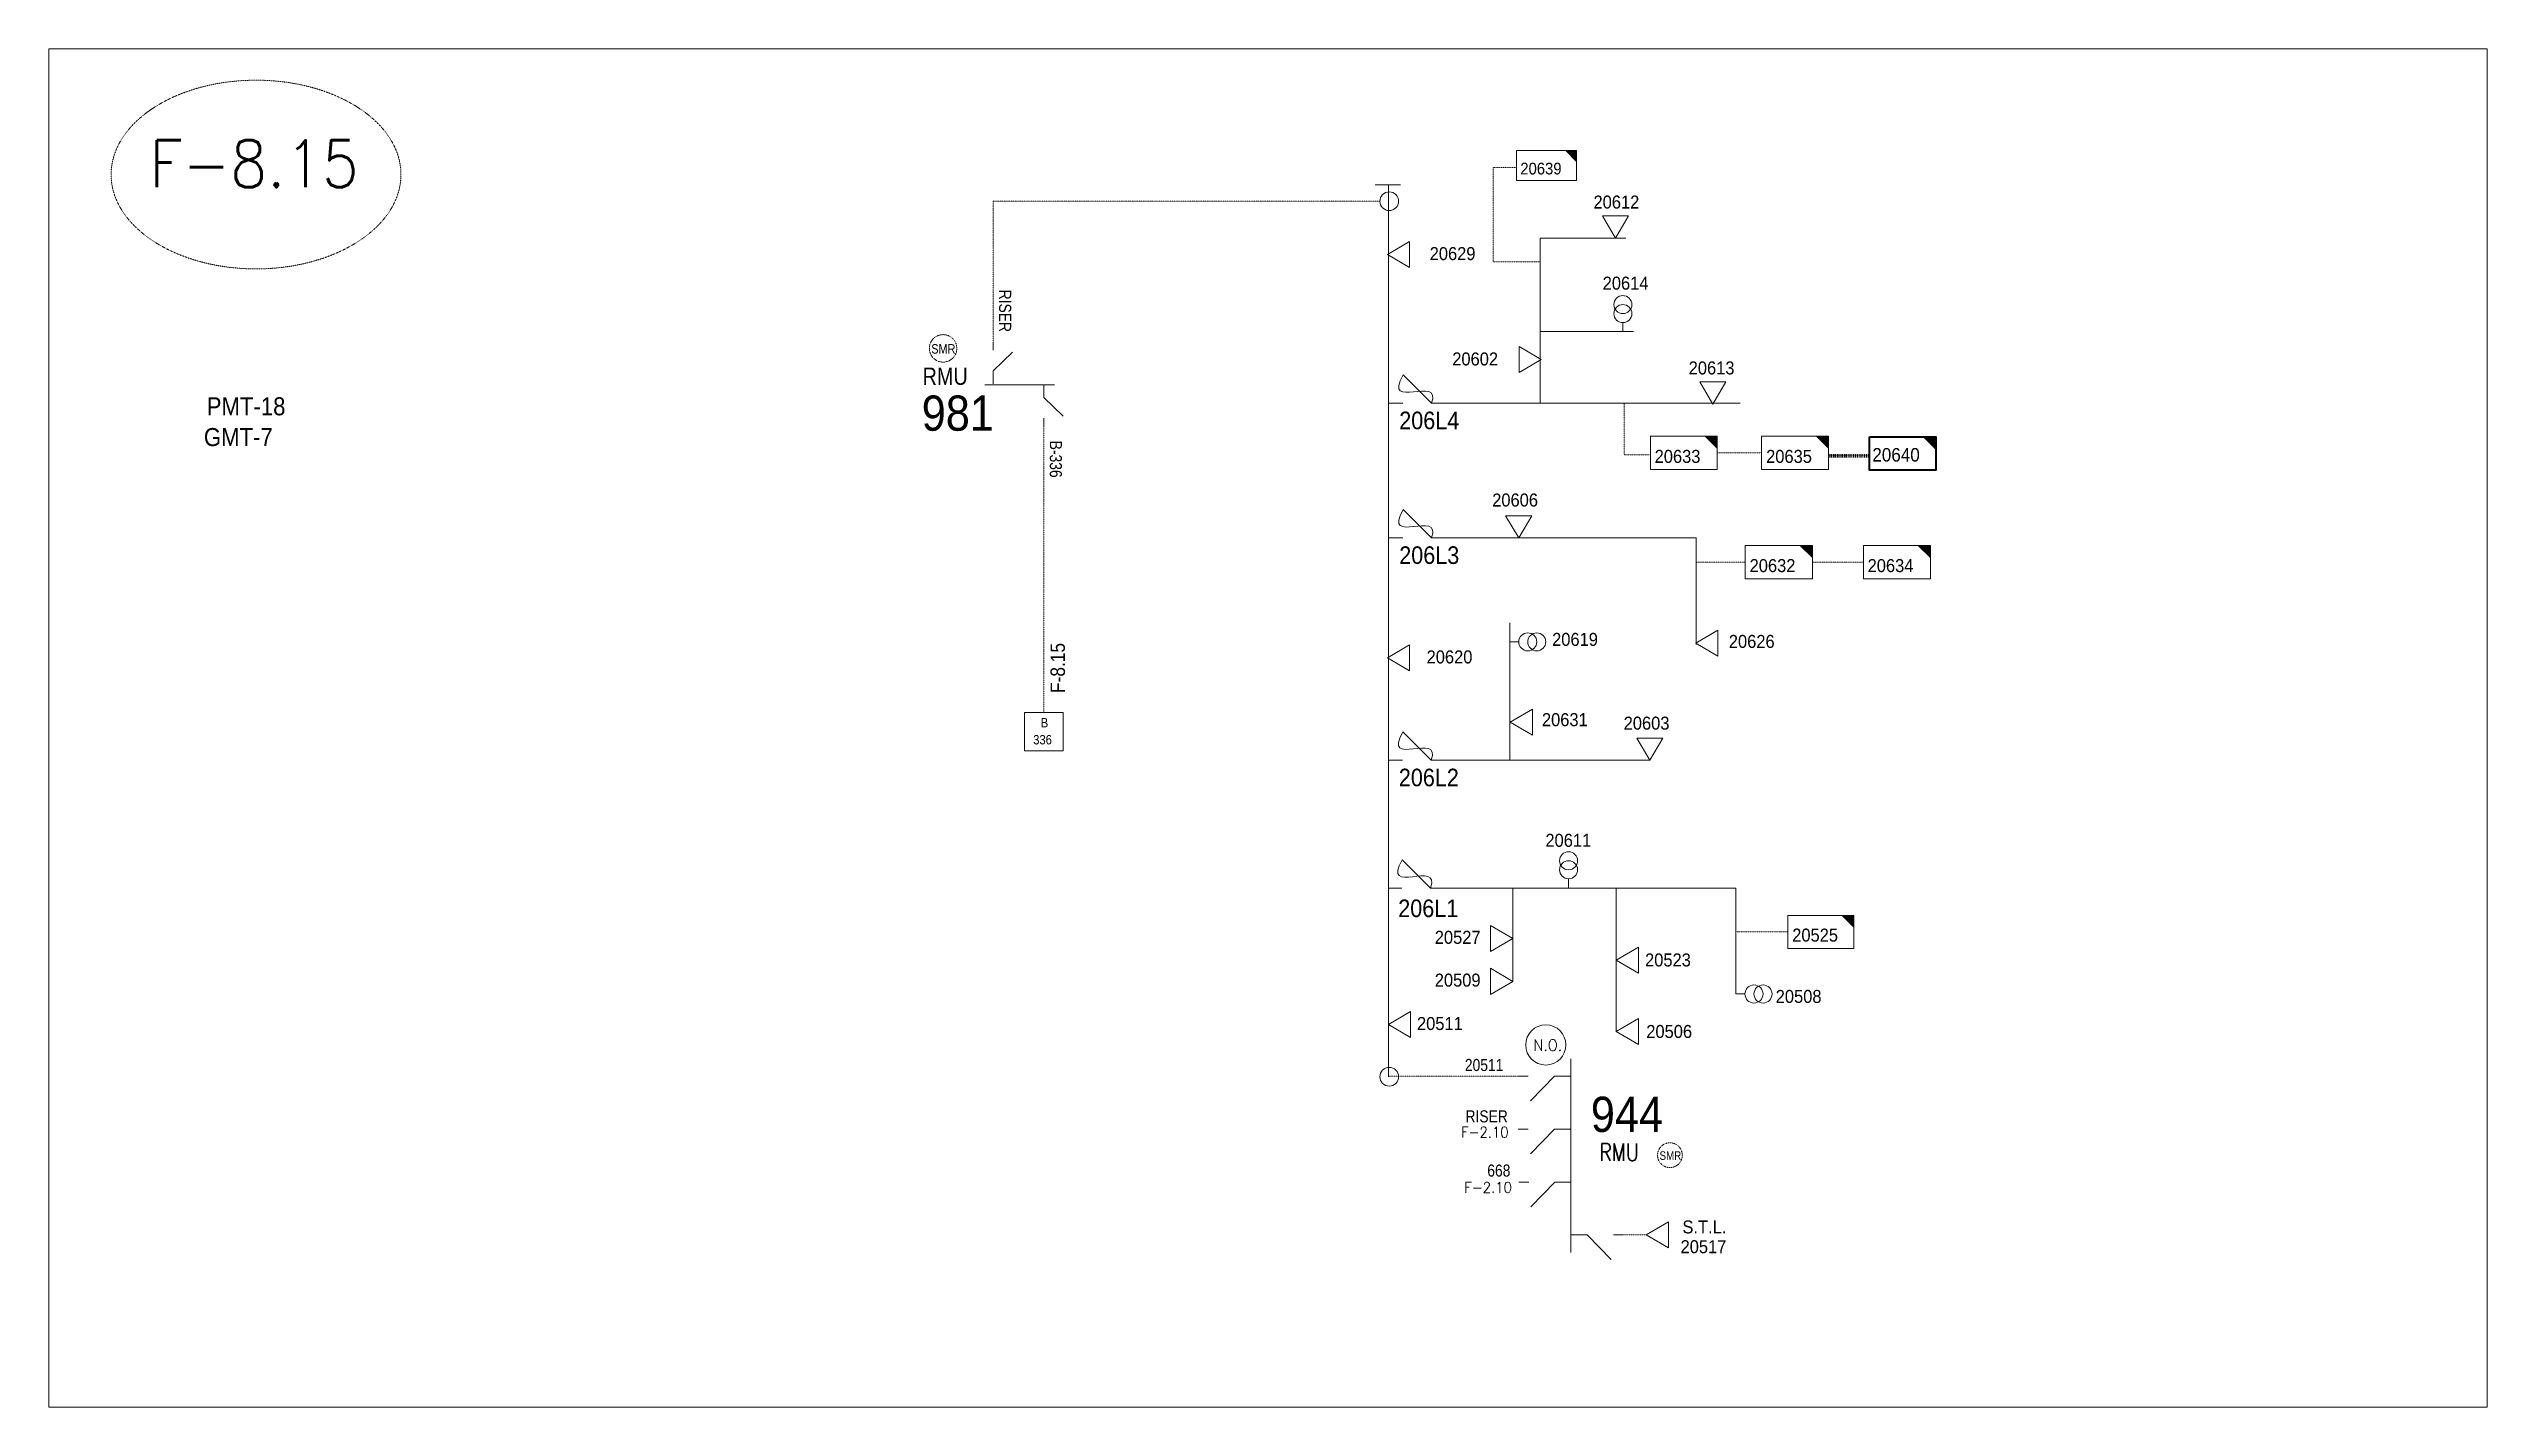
# Model space of a CAD drawing. Header units: metres. Extents: x 65984 to 144644, y -19036 to 23726.
# Drawn here: x 95911 to 97108, y 4997 to 5664 of the extents above; entities that cross this region are included whole.
import ezdxf
from ezdxf.enums import TextEntityAlignment as Align

# ---------------------------------------------------------------- set-up
doc = ezdxf.new("R2010")
doc.units = ezdxf.units.M
doc.header["$MEASUREMENT"] = 0
doc.linetypes.add('DGN Style 2', pattern=[0.023128, 0, -0.023128])
doc.linetypes.add('DGN Style 3', pattern=[0.013877, 0, -0.013877])
doc.layers.get('0').update_dxf_attribs({"color": 95, "lineweight": 40})
for name, color, linetype, lineweight in [('d_eos', 111, 'Continuous', 40), ('d_eos no', 121, 'Continuous', 40), ('d_fco', 5, 'Continuous', 40), ('d_fco text', 95, 'Continuous', 40), ('d_oh branch', 94, 'Continuous', 40), ('d_switch', 95, 'Continuous', 40), ('d_tf', 1, 'Continuous', 40), ('d_tf no', 6, 'Continuous', 40), ('d_tf_200', 1, 'Continuous', 40), ('d_ug cable', 95, 'Continuous', 40), ('FDR  1  05', 172, 'Continuous', 40), ('fedr no', 95, 'Continuous', 40), ('GRID STATION  04', 7, 'Continuous', 40), ('Level 37', 7, 'Continuous', 0), ('O H MAIN FEEDER', 4, 'Continuous', 100), ('SW N O', 114, 'Continuous', 30)]:
    doc.layers.add(name, color=color, linetype=linetype, lineweight=lineweight)
doc.styles.add('NASKHF', font='naskhf.shx', dxfattribs={"height": 8})
doc.styles.add('Style-Arial', font='arial.ttf')
doc.styles.add('Style-ENGINEERING', font='ENGINEERING.shx')
doc.styles.add('Style-msdefault', font='msdefault.shx')
doc.styles.add('Style-STANDARD', font='STANDARD.shx')

msp = doc.modelspace()

# ---------------------------------------------------------------- texts
at = {"layer": 'd_eos no', "color": 7, "linetype": 'Continuous', "lineweight": 13, "style": 'Style-Arial', "width": 0.88}
for s, p in [('PMT-18', (95988.7, 5492.8)), ('GMT-7', (95987.3, 5477.7))]:
    msp.add_text(s, height=8.84, dxfattribs=at).set_placement(p, align=Align.TOP_LEFT)
at = {"layer": 'd_eos no', "color": 2, "linetype": 'Continuous', "lineweight": 13, "style": 'Style-Arial', "width": 0.88}
msp.add_text('981', height=17.28, dxfattribs=at).set_placement((96339.5, 5476.4))
at = {"layer": 'd_fco text', "color": 7, "linetype": 'Continuous', "lineweight": 13, "char_height": 8.637, "attachment_point": 7, "style": 'NASKHF'}
for s, insert in [('\\Fmsdefault;\\H1x;\\W0.916667;206L4', (96573.8, 5477)), ('\\Fmsdefault;\\H1x;\\W0.916667;206L3', (96573.8, 5410.9)), ('\\Fmsdefault;\\H1x;\\W0.916667;206L2', (96573.6, 5301.8)), ('\\Fmsdefault;\\H1x;\\W0.916667;206L1', (96573.3, 5237.6))]:
    msp.add_mtext(s, dxfattribs=dict(at, insert=insert))
at = {"layer": 'd_switch', "color": 1, "linetype": 'Continuous', "lineweight": 30, "style": 'Style-ENGINEERING', "width": 0.857143}
msp.add_text('SMR', height=4.65, rotation=0.0026, dxfattribs=at).set_placement((96344.2, 5518.9), align=Align.TOP_LEFT)
at = {"layer": 'd_switch', "color": 70, "linetype": 'Continuous', "lineweight": 13, "true_color": 0x60ff21, "style": 'Style-msdefault', "width": 0.9}
msp.add_text('F-8.15', height=7.06, rotation=90, dxfattribs=at).set_placement((96402.7, 5347.7), align=Align.TOP_LEFT)
at = {"layer": 'd_switch', "color": 1, "linetype": 'Continuous', "lineweight": 30, "ltscale": 0.9, "style": 'Style-ENGINEERING', "width": 0.857143}
msp.add_text('SMR', height=4.18, rotation=0.0026, dxfattribs=at).set_placement((96701.5, 5122.8), align=Align.TOP_LEFT)
at = {"layer": 'd_tf no', "color": 70, "linetype": 'Continuous', "lineweight": 13, "true_color": 0x60ff21, "style": 'Style-msdefault', "width": 0.945946}
for s, height, p in [('20639', 5.75, (96633.2, 5607.9)), ('20612', 6.39, (96669.1, 5591.8)), ('20614', 6.39, (96673.6, 5552)), ('20602', 6.39, (96599.8, 5514.8)), ('20633', 6.39, (96699.1, 5467)), ('20635', 6.39, (96753.8, 5467)), ('20632', 6.39, (96745.7, 5413.4)), ('20634', 6.39, (96803.6, 5413.4)), ('20619', 6.39, (96648.8, 5377.2)), ('20626', 6.39, (96735.5, 5376.2)), ('20631', 6.39, (96643.8, 5337.8)), ('20603', 6.39, (96683.9, 5336.1)), ('20611', 6.39, (96645.5, 5278.6)), ('20525', 6.39, (96766.6, 5232.1)), ('20523', 6.39, (96694.4, 5219.9)), ('20508', 6.39, (96758.5, 5202)), ('20511', 6.39, (96582.5, 5188.7)), ('20506', 6.39, (96695, 5184.8))]:
    msp.add_text(s, height=height, dxfattribs=at).set_placement(p, align=Align.TOP_LEFT)
for s, p in [('20629', (96611.2, 5566.5)), ('20620', (96609.7, 5368.6)), ('20527', (96613.7, 5231)), ('20509', (96613.7, 5210))]:
    msp.add_text(s, height=6.39, dxfattribs=at).set_placement(p, align=Align.TOP_RIGHT)
for s, p in [('20613', (96715.8, 5504)), ('20606', (96619.4, 5439.2))]:
    msp.add_text(s, height=6.39, dxfattribs=at).set_placement(p)
at = {"layer": 'd_tf no', "color": 70, "linetype": 'Continuous', "lineweight": 40, "true_color": 0x60ff21, "style": 'Style-msdefault', "width": 0.945946}
msp.add_text('20640', height=6.62, dxfattribs=at).set_placement((96805.9, 5467.9), align=Align.TOP_LEFT)
at = {"layer": 'd_tf no', "color": 40, "linetype": 'Continuous', "lineweight": 13, "style": 'Style-msdefault', "width": 0.945946}
for s, p in [('S.T.L.', (96734.3, 5088.9)), ('20517', (96734.3, 5079.2))]:
    msp.add_text(s, height=6.39, dxfattribs=at).set_placement(p, align=Align.TOP_RIGHT)
at = {"layer": 'fedr no', "color": 6, "linetype": 'Continuous', "lineweight": 13, "insert": (96012, 5607.4), "char_height": 23.05, "attachment_point": 5, "style": 'Style-STANDARD'}
msp.add_mtext('F-8.15', dxfattribs=at)
at = {"layer": 'fedr no', "color": 2, "linetype": 'Continuous', "lineweight": 40, "char_height": 5.25, "attachment_point": 5, "style": 'Style-STANDARD'}
for insert in [(96615.8, 5132.2), (96617.4, 5105.1)]:
    msp.add_mtext('F-2.10', dxfattribs=dict(at, insert=insert))
at = {"layer": 'GRID STATION  04', "color": 70, "linetype": 'Continuous', "lineweight": 13, "true_color": 0x60ff21, "style": 'Style-msdefault', "width": 0.888889}
for s, p in [('336', (96394.2, 5327.1)), ('B', (96397.9, 5335.4))]:
    msp.add_text(s, height=4.63, dxfattribs=at).set_placement(p, align=Align.TOP_LEFT)
at = {"layer": 'Level 37', "color": 7, "linetype": 'Continuous', "lineweight": 13, "style": 'Style-ENGINEERING', "width": 0.857143}
for s, p in [('RISER', (96383.4, 5545.6)), ('B-336', (96408.3, 5471.5))]:
    msp.add_text(s, height=5.93, rotation=270, dxfattribs=at).set_placement(p, align=Align.TOP_LEFT)
at = {"layer": 'Level 37', "color": 2, "linetype": 'Continuous', "lineweight": 13, "style": 'Style-msdefault', "width": 0.86}
msp.add_text('RMU', height=8.47, rotation=359.9996, dxfattribs=at).set_placement((96362.1, 5498.9), align=Align.RIGHT)
at = {"layer": 'Level 37', "color": 7, "linetype": 'Continuous', "lineweight": 13, "style": 'Style-ENGINEERING', "width": 0.857143}
for s, p in [('20511', (96606, 5162.2)), ('RISER', (96606.3, 5137)), ('668', (96617, 5110.4))]:
    msp.add_text(s, height=5.93, dxfattribs=at).set_placement(p)
at = {"layer": 'Level 37', "color": 2, "linetype": 'Continuous', "lineweight": 13, "style": 'Style-Arial', "width": 0.88}
msp.add_text('944', height=17.28, dxfattribs=at).set_placement((96667.8, 5149.6), align=Align.TOP_LEFT)
at = {"layer": 'Level 37', "color": 2, "linetype": 'Continuous', "lineweight": 13, "style": 'Style-STANDARD', "width": 0.854701}
msp.add_text('RMU', height=8.63, dxfattribs=at).set_placement((96681.7, 5122.4), align=Align.MIDDLE_CENTER)

# ---------------------------------------------------------------- blocks, each defined once
blk = doc.blocks.new('*U1372')
at = {"layer": 'd_eos', "color": 2, "linetype": 'Continuous', "lineweight": 13, "ltscale": 0.937135}
for p, q in [((-10.92, 12.05), (-10.92, 14.82)), ((-10.92, 4.75), (-4.06, 11.41)), ((-10.93, 0.2), (-10.93, 4.75)), ((-13.93, -0.16), (10.87, -0.16)), ((7.07, -0.16), (7.07, -4.72)), ((7.08, -4.72), (13.94, -11.38)), ((7.07, -12.02), (7.07, -14.78))]:
    blk.add_line(p, q, dxfattribs=at)
at = {"layer": 'd_ug cable', "color": 2, "linetype": 'DGN Style 2', "lineweight": 13, "flags": 128}
blk.add_lwpolyline([(7.07, -14.78), (7.07, -14.78)], close=True, dxfattribs=at)
blk = doc.blocks.new('TF_8')
at = {"color": 0, "linetype": 'ByBlock', "lineweight": -2}
blk.add_line((6.3, 4.95), (9.9, 1.35), dxfattribs=at)
blk.add_3dface([(-10.1, 4.95), (9.9, 4.95), (9.9, -5.05), (-10.1, -5.05)], dxfattribs=at)
blk = doc.blocks.new('exist.us-1000kva')
at = {"color": 0, "linetype": 'ByBlock', "lineweight": -2, "flags": 128}
blk.add_lwpolyline([(40, 12.9), (32.8, 20), (40, 20)], close=True, dxfattribs=at)
at = {"color": 0, "linetype": 'ByBlock', "lineweight": -2, "extrusion": (0, 0, -1)}
blk.add_solid([(-40, 12.9), (-32.8, 20), (-40, 20)], dxfattribs=at)
at = {"color": 0, "linetype": 'ByBlock', "lineweight": -2, "xscale": 2, "yscale": 2}
blk.add_blockref('TF_8', (20.2, 10.1), dxfattribs=at)
blk = doc.blocks.new('*U1373')
at = {"layer": 'd_fco', "color": 7, "linetype": 'Continuous', "lineweight": 13}
blk.add_line((-4.6, 4.21), (-10.13, 4.21), dxfattribs=at)
at = {"layer": 'd_fco', "color": 7, "linetype": 'Continuous', "lineweight": 13, "extrusion": (0, 0, -1), "flags": 128}
blk.add_lwpolyline([(-13.79, 4.21), (-7.07, 4.21), (4.4, -7.26)], dxfattribs=at)
at = {"layer": 'd_fco', "color": 7, "linetype": 'Continuous', "lineweight": 13}
blk.add_open_spline([(-4.4, -7.26), (-13, 7.69), (11.58, -7.67), (7.07, 4.21)], degree=3, dxfattribs=at)
blk = doc.blocks.new('TFU_157')
at = {"layer": 'd_tf_200', "color": 70, "linetype": 'Continuous', "lineweight": 13, "true_color": 0x60ff21}
blk.add_line((0, 10), (0, 0), dxfattribs=at)
for centre in [(0, 30), (0, 20)]:
    blk.add_circle(centre, 10, dxfattribs=at)
blk = doc.blocks.new('*U1012')
at = {"layer": 'd_fco', "color": 7, "linetype": 'Continuous', "lineweight": 13}
blk.add_line((-4.6, 4.21), (-10.13, 4.21), dxfattribs=at)
at = {"layer": 'd_fco', "color": 7, "linetype": 'Continuous', "lineweight": 13, "flags": 128}
blk.add_lwpolyline([(13.02, 4.21), (7.07, 4.21), (-4.4, -7.26)], dxfattribs=at)
at = {"layer": 'd_fco', "color": 7, "linetype": 'Continuous', "lineweight": 13}
blk.add_open_spline([(-4.4, -7.26), (-13, 7.69), (11.58, -7.67), (7.07, 4.21)], degree=3, dxfattribs=at)
blk = doc.blocks.new('TRA1_1324')
at = {"layer": 'd_tf', "color": 70, "linetype": 'Continuous', "lineweight": 13, "ltscale": 0.000373019, "true_color": 0x60ff21, "extrusion": (0, 0, -1), "flags": 128}
blk.add_lwpolyline([(-10, -17), (0, 0), (10, -17)], close=True, dxfattribs=at)
blk = doc.blocks.new('TRA1_1323')
at = {"layer": 'd_tf', "color": 70, "linetype": 'Continuous', "lineweight": 13, "ltscale": 0.000373019, "true_color": 0x60ff21, "xscale": 1.000046566207833, "yscale": 1.000046566207833, "zscale": 1.000046566207833, "rotation": 180}
blk.add_blockref('TRA1_1324', (0, 0), dxfattribs=at)
blk = doc.blocks.new('TRA1_1326')
at = {"layer": 'd_tf', "color": 70, "linetype": 'Continuous', "lineweight": 13, "ltscale": 0.000372867, "true_color": 0x60ff21, "flags": 128}
blk.add_lwpolyline([(10, -17), (0, 0), (-10, -17)], close=True, dxfattribs=at)
blk = doc.blocks.new('TRA1_1325')
at = {"layer": 'd_tf', "color": 70, "linetype": 'Continuous', "lineweight": 13, "ltscale": 0.000372867, "true_color": 0x60ff21, "xscale": 1.000046566207834, "yscale": 1.000046566207834, "zscale": 1.000046566207834, "rotation": 180}
blk.add_blockref('TRA1_1326', (0, 0), dxfattribs=at)
blk = doc.blocks.new('TRA1_1328')
at = {"layer": 'd_tf', "color": 70, "linetype": 'Continuous', "lineweight": 13, "ltscale": 0.000373019, "true_color": 0x60ff21, "extrusion": (0, 0, -1), "flags": 128}
blk.add_lwpolyline([(-10, -17), (0, 0), (10, -17)], close=True, dxfattribs=at)
blk = doc.blocks.new('TRA1_1327')
at = {"layer": 'd_tf', "color": 70, "linetype": 'Continuous', "lineweight": 13, "ltscale": 0.000373019, "true_color": 0x60ff21, "xscale": 1.000046566207833, "yscale": 1.000046566207833, "zscale": 1.000046566207833, "rotation": 180}
blk.add_blockref('TRA1_1328', (0, 0), dxfattribs=at)
blk = doc.blocks.new('TRA1_1330')
at = {"layer": 'd_tf', "color": 40, "linetype": 'Continuous', "lineweight": 13, "ltscale": 0.000373019, "extrusion": (0, 0, -1), "flags": 128}
blk.add_lwpolyline([(-10, -17), (0, 0), (10, -17)], close=True, dxfattribs=at)
blk = doc.blocks.new('TRA1_1329')
at = {"layer": 'd_tf', "color": 40, "linetype": 'Continuous', "lineweight": 13, "ltscale": 0.000373019, "xscale": 1.000046566207833, "yscale": 1.000046566207833, "zscale": 1.000046566207833, "rotation": 180}
blk.add_blockref('TRA1_1330', (0, 0), dxfattribs=at)
blk = doc.blocks.new('*U893')
at = {"layer": 'SW N O', "color": 3, "lineweight": 13}
blk.add_circle((0, 0), 16.8, dxfattribs=at)
at = {"layer": 'SW N O', "color": 3, "lineweight": 13, "style": 'Style-STANDARD'}
blk.add_text('N.O.', height=9.6, dxfattribs=at).set_placement((1.7, -0.2), align=Align.MIDDLE_CENTER)

# ---------------------------------------------------------------- linework, layer by layer
at = {"layer": 'd_eos', "color": 7, "linetype": 'Continuous', "lineweight": 13, "ltscale": 0.827019}
for p, q in [((96637.1, 5159.6), (96632.2, 5159.6)), ((96649.9, 5159.6), (96638.2, 5147.5)), ((96658, 5159.6), (96649.9, 5159.6)), ((96637.1, 5133.6), (96632.2, 5133.6)), ((96649.9, 5133.6), (96638.2, 5121.5)), ((96637.3, 5107.7), (96632.4, 5107.7)), ((96650.1, 5107.7), (96638.4, 5095.6)), ((96658.2, 5107.7), (96650.1, 5107.7)), ((96658, 5081.8), (96666, 5081.8)), ((96666, 5081.8), (96677.8, 5069.7)), ((96678.9, 5081.8), (96683.7, 5081.8))]:
    msp.add_line(p, q, dxfattribs=at)
at = {"layer": 'd_eos', "color": 2, "linetype": 'Continuous', "lineweight": 13, "ltscale": 0.827019}
for p, q in [((96658, 5073.2), (96658, 5168.2)), ((96658, 5133.6), (96649.9, 5133.6))]:
    msp.add_line(p, q, dxfattribs=at)
at = {"layer": 'd_oh branch', "color": 70, "linetype": 'Continuous', "lineweight": 13, "true_color": 0x60ff21}
for p, q in [((96642.9, 5570.9), (96642.9, 5489.9)), ((96685, 5570.9), (96642.9, 5570.9)), ((96688.8, 5525), (96642.9, 5525)), ((96741, 5489.9), (96594.4, 5489.9)), ((96719.5, 5423.8), (96594.6, 5423.8)), ((96719.5, 5371.5), (96719.5, 5423.8)), ((96628, 5314.7), (96628, 5382.2)), ((96696.8, 5314.7), (96592.9, 5314.7)), ((96739, 5252), (96593.1, 5252)), ((96629.5, 5206.2), (96629.5, 5252)), ((96680.3, 5181.6), (96680.3, 5252)), ((96739, 5200), (96739, 5252))]:
    msp.add_line(p, q, dxfattribs=at)
at = {"layer": 'd_ug cable', "color": 70, "linetype": 'DGN Style 3', "lineweight": 13, "true_color": 0x60ff21}
for p, q in [((96642.9, 5559.2), (96619.8, 5559.2)), ((96729.8, 5465.5), (96751.6, 5465.5)), ((96743.6, 5411.9), (96719.5, 5411.9)), ((96776.5, 5411.9), (96801.5, 5411.9)), ((96764.5, 5230.5), (96739.1, 5230.5)), ((96632.2, 5159.6), (96568.5, 5159.6))]:
    msp.add_line(p, q, dxfattribs=at)
at = {"layer": 'd_ug cable', "color": 70, "linetype": 'DGN Style 3', "lineweight": 100, "true_color": 0x60ff21}
msp.add_line((96784.5, 5464.1), (96804.5, 5464.1), dxfattribs=at)
at = {"layer": 'd_ug cable', "color": 251, "linetype": 'DGN Style 3', "lineweight": 13}
msp.add_line((96695.1, 5081.8), (96683.7, 5081.8), dxfattribs=at)
at = {"layer": 'd_ug cable', "color": 70, "linetype": 'DGN Style 3', "lineweight": 13, "true_color": 0x60ff21, "flags": 128}
for points in [[(96631.3, 5605.6), (96619.8, 5605.6), (96619.8, 5559.3)], [(96564.3, 5589), (96374.5, 5589), (96374.5, 5519.7)], [(96399.4, 5480), (96399.4, 5338.2)], [(96697, 5464.5), (96684.2, 5464.5), (96684.2, 5489.9)]]:
    msp.add_lwpolyline(points, dxfattribs=at)
at = {"layer": 'd_ug cable', "color": 2, "linetype": 'DGN Style 3', "lineweight": 13}
for centre, radius in [((96350, 5516.8), 6.75), ((96706.6, 5120.9), 6.08)]:
    msp.add_circle(centre, radius, dxfattribs=at)
at = {"layer": 'fedr no', "color": 82, "linetype": 'DGN Style 3', "lineweight": 13, "true_color": 0x1dc70e}
msp.add_ellipse((96012.9, 5602.1), major_axis=(71.1, 0), ratio=0.651175, dxfattribs=at)
at = {"layer": 'GRID STATION  04', "color": 70, "linetype": 'Continuous', "lineweight": 13, "ltscale": 0.756816, "true_color": 0x60ff21, "flags": 128}
msp.add_lwpolyline([(96390, 5319.3), (96390, 5338.2), (96408.9, 5338.2), (96408.9, 5319.3)], close=True, dxfattribs=at)
at = {"layer": 'O H MAIN FEEDER', "color": 40, "lineweight": 13, "ltscale": 51.84}
msp.add_line((96562, 5597), (96574.4, 5597), dxfattribs=at)
at = {"layer": 'O H MAIN FEEDER', "color": 70, "lineweight": 13, "ltscale": 0.843792, "true_color": 0x60ff21}
msp.add_line((96568.5, 5159.4), (96568.5, 5588.9), dxfattribs=at)
at = {"layer": 'O H MAIN FEEDER', "color": 140, "linetype": 'Continuous', "lineweight": 13, "flags": 128}
msp.add_lwpolyline([(95911.2, 5663.8), (97107.6, 5663.8), (97107.6, 4997.2), (95911.2, 4997.2)], close=True, dxfattribs=at)
at = {"layer": 'O H MAIN FEEDER', "color": 70, "lineweight": 13, "ltscale": 51.84, "true_color": 0x60ff21, "flags": 128}
msp.add_lwpolyline([(96568.5, 5588.9), (96568.5, 5597)], dxfattribs=at)
at = {"layer": 'O H MAIN FEEDER', "color": 70, "lineweight": 13, "ltscale": 0.843792, "true_color": 0x60ff21}
for centre in [(96568.9, 5589), (96568.9, 5159.4)]:
    msp.add_circle(centre, 4.59, dxfattribs=at)

# ---------------------------------------------------------------- block references
at = {"layer": 'd_eos', "color": 2, "linetype": 'Continuous', "lineweight": 13, "ltscale": 0.937135, "xscale": 1.383060177592115, "yscale": 1.383060177592115, "zscale": 1.383060177592115}
msp.add_blockref('*U1372', (96389.7, 5499.2), dxfattribs=at)
at = {"layer": 'd_fco', "color": 7, "linetype": 'Continuous', "lineweight": 13, "extrusion": (0, 0, -1), "xscale": 1.2096, "yscale": 1.2096, "zscale": 1.2096, "rotation": 180.0000000006002}
for name, p in [('*U1373', (-96581.1, 5495)), ('*U1373', (-96581.1, 5428.9)), ('*U1373', (-96580.9, 5319.8)), ('*U1012', (-96580.6, 5257.1))]:
    msp.add_blockref(name, p, dxfattribs=at)
at = {"layer": 'd_tf', "color": 70, "linetype": 'Continuous', "lineweight": 13, "ltscale": 0.000373019, "true_color": 0x60ff21, "xscale": 0.6393599999999999, "yscale": 0.6393599999999999, "zscale": 0.6393599999999999}
for p, rotation in [((96679.9, 5570.9), 359.9999999999999), ((96719.3, 5372.2), 269.9999999999999), ((96628.3, 5333.4), 269.9999999999999), ((96696.8, 5314.7), 359.9999999999999), ((96680.3, 5216.6), 269.9999999999999), ((96568.5, 5185), 269.9999999999999), ((96680.3, 5181.6), 269.9999999999999)]:
    msp.add_blockref('TRA1_1327', p, dxfattribs=dict(at, rotation=rotation))
at = {"layer": 'd_tf', "color": 70, "linetype": 'Continuous', "lineweight": 13, "ltscale": 0.000373019, "true_color": 0x60ff21, "extrusion": (0, 0, -1)}
for name, p, xscale, yscale, zscale, rotation in [('TRA1_1323', (-96568, 5562.9), 0.6393599999999999, 0.6393599999999999, 0.6393599999999999, 90.0000078462949), ('TRA1_1327', (-96727.7, 5489.5), 0.6393599999999999, 0.6393599999999999, 0.6393599999999999, 359.9999999999999), ('TRA1_1327', (-96632.4, 5423.8), 0.6393599999999999, 0.6393599999999999, 0.6393599999999999, 359.9999999999999), ('TRA1_1323', (-96568, 5365), 0.6393599999999998, 0.6393599999999998, 0.6393599999999998, 90.00000784655104), ('TRA1_1327', (-96629.5, 5227.2), 0.6393599999999999, 0.6393599999999999, 0.6393599999999999, 269.9999999999999), ('TRA1_1327', (-96629.5, 5206.2), 0.6393599999999999, 0.6393599999999999, 0.6393599999999999, 269.9999999999999)]:
    msp.add_blockref(name, p, dxfattribs=dict(at, xscale=xscale, yscale=yscale, zscale=zscale, rotation=rotation))
at = {"layer": 'd_tf', "color": 70, "linetype": 'Continuous', "lineweight": 13, "ltscale": 0.000372867, "true_color": 0x60ff21, "xscale": 0.6393599999999999, "yscale": 0.6393599999999999, "zscale": 0.6393599999999999, "rotation": 89.99999999999997}
msp.add_blockref('TRA1_1325', (96643.5, 5511.3), dxfattribs=at)
at = {"layer": 'd_tf', "color": 40, "linetype": 'Continuous', "lineweight": 13, "ltscale": 0.000373019, "extrusion": (0, 0, -1), "xscale": 0.6393599999999999, "yscale": 0.6393599999999999, "zscale": 0.6393599999999999, "rotation": 89.99999999999999}
msp.add_blockref('TRA1_1329', (-96695, 5081.8), dxfattribs=at)
at = {"layer": 'd_tf_200', "color": 70, "linetype": 'Continuous', "lineweight": 13, "true_color": 0x60ff21, "xscale": 0.4424671180695325, "yscale": 0.4424671180695325, "zscale": 0.4424671180695325}
for p, rotation in [((96683.5, 5525), 359.9999999999999), ((96628, 5372.8), 269.9999999999998), ((96656.9, 5252.1), 359.9999999999999), ((96739, 5200), 269.9999999999998)]:
    msp.add_blockref('TFU_157', p, dxfattribs=dict(at, rotation=rotation))
at = {"layer": 'FDR  1  05', "color": 70, "linetype": 'Continuous', "lineweight": 13, "true_color": 0x60ff21, "rotation": 359.9999999999999}
for p, xscale, yscale, zscale in [((96631.3, 5599.1), 0.7377682178559595, 0.7377682178559595, 0.6637006771042997), ((96697, 5457.3), 0.8197424642843995, 0.8197424642843995, 0.7374451967825552), ((96751.6, 5457.3), 0.8197424642843995, 0.8197424642843995, 0.7374451967825552), ((96743.6, 5403.7), 0.8223393070346349, 0.8223393070346349, 0.7374451967825552), ((96801.5, 5403.7), 0.8223393070346349, 0.8223393070346349, 0.7374451967825552), ((96764.5, 5222.4), 0.8091212491364315, 0.8091212491364315, 0.7374451967825552)]:
    msp.add_blockref('exist.us-1000kva', p, dxfattribs=dict(at, xscale=xscale, yscale=yscale, zscale=zscale))
at = {"layer": 'FDR  1  05', "color": 70, "linetype": 'Continuous', "lineweight": 40, "true_color": 0x60ff21, "xscale": 0.8132105426334985, "yscale": 0.8132105426334985, "zscale": 0.3456774359918227, "rotation": 359.9999999999999}
msp.add_blockref('exist.us-1000kva', (96804.5, 5457.1), dxfattribs=at)
at = {"layer": 'SW N O', "color": 3, "lineweight": 13, "xscale": 0.5868848762629286, "yscale": 0.5868848762629286, "zscale": 0.5868848762629286}
msp.add_blockref('*U893', (96645.7, 5175), dxfattribs=at)

msp.set_redraw_order([(e.dxf.handle, doc.entitydb.next_handle()) for e in msp.query("TEXT MTEXT ATTDEF DIMENSION ARC_DIMENSION")])  # texts and dimensions are drawn at this point

doc.saveas('drawing.dxf')
